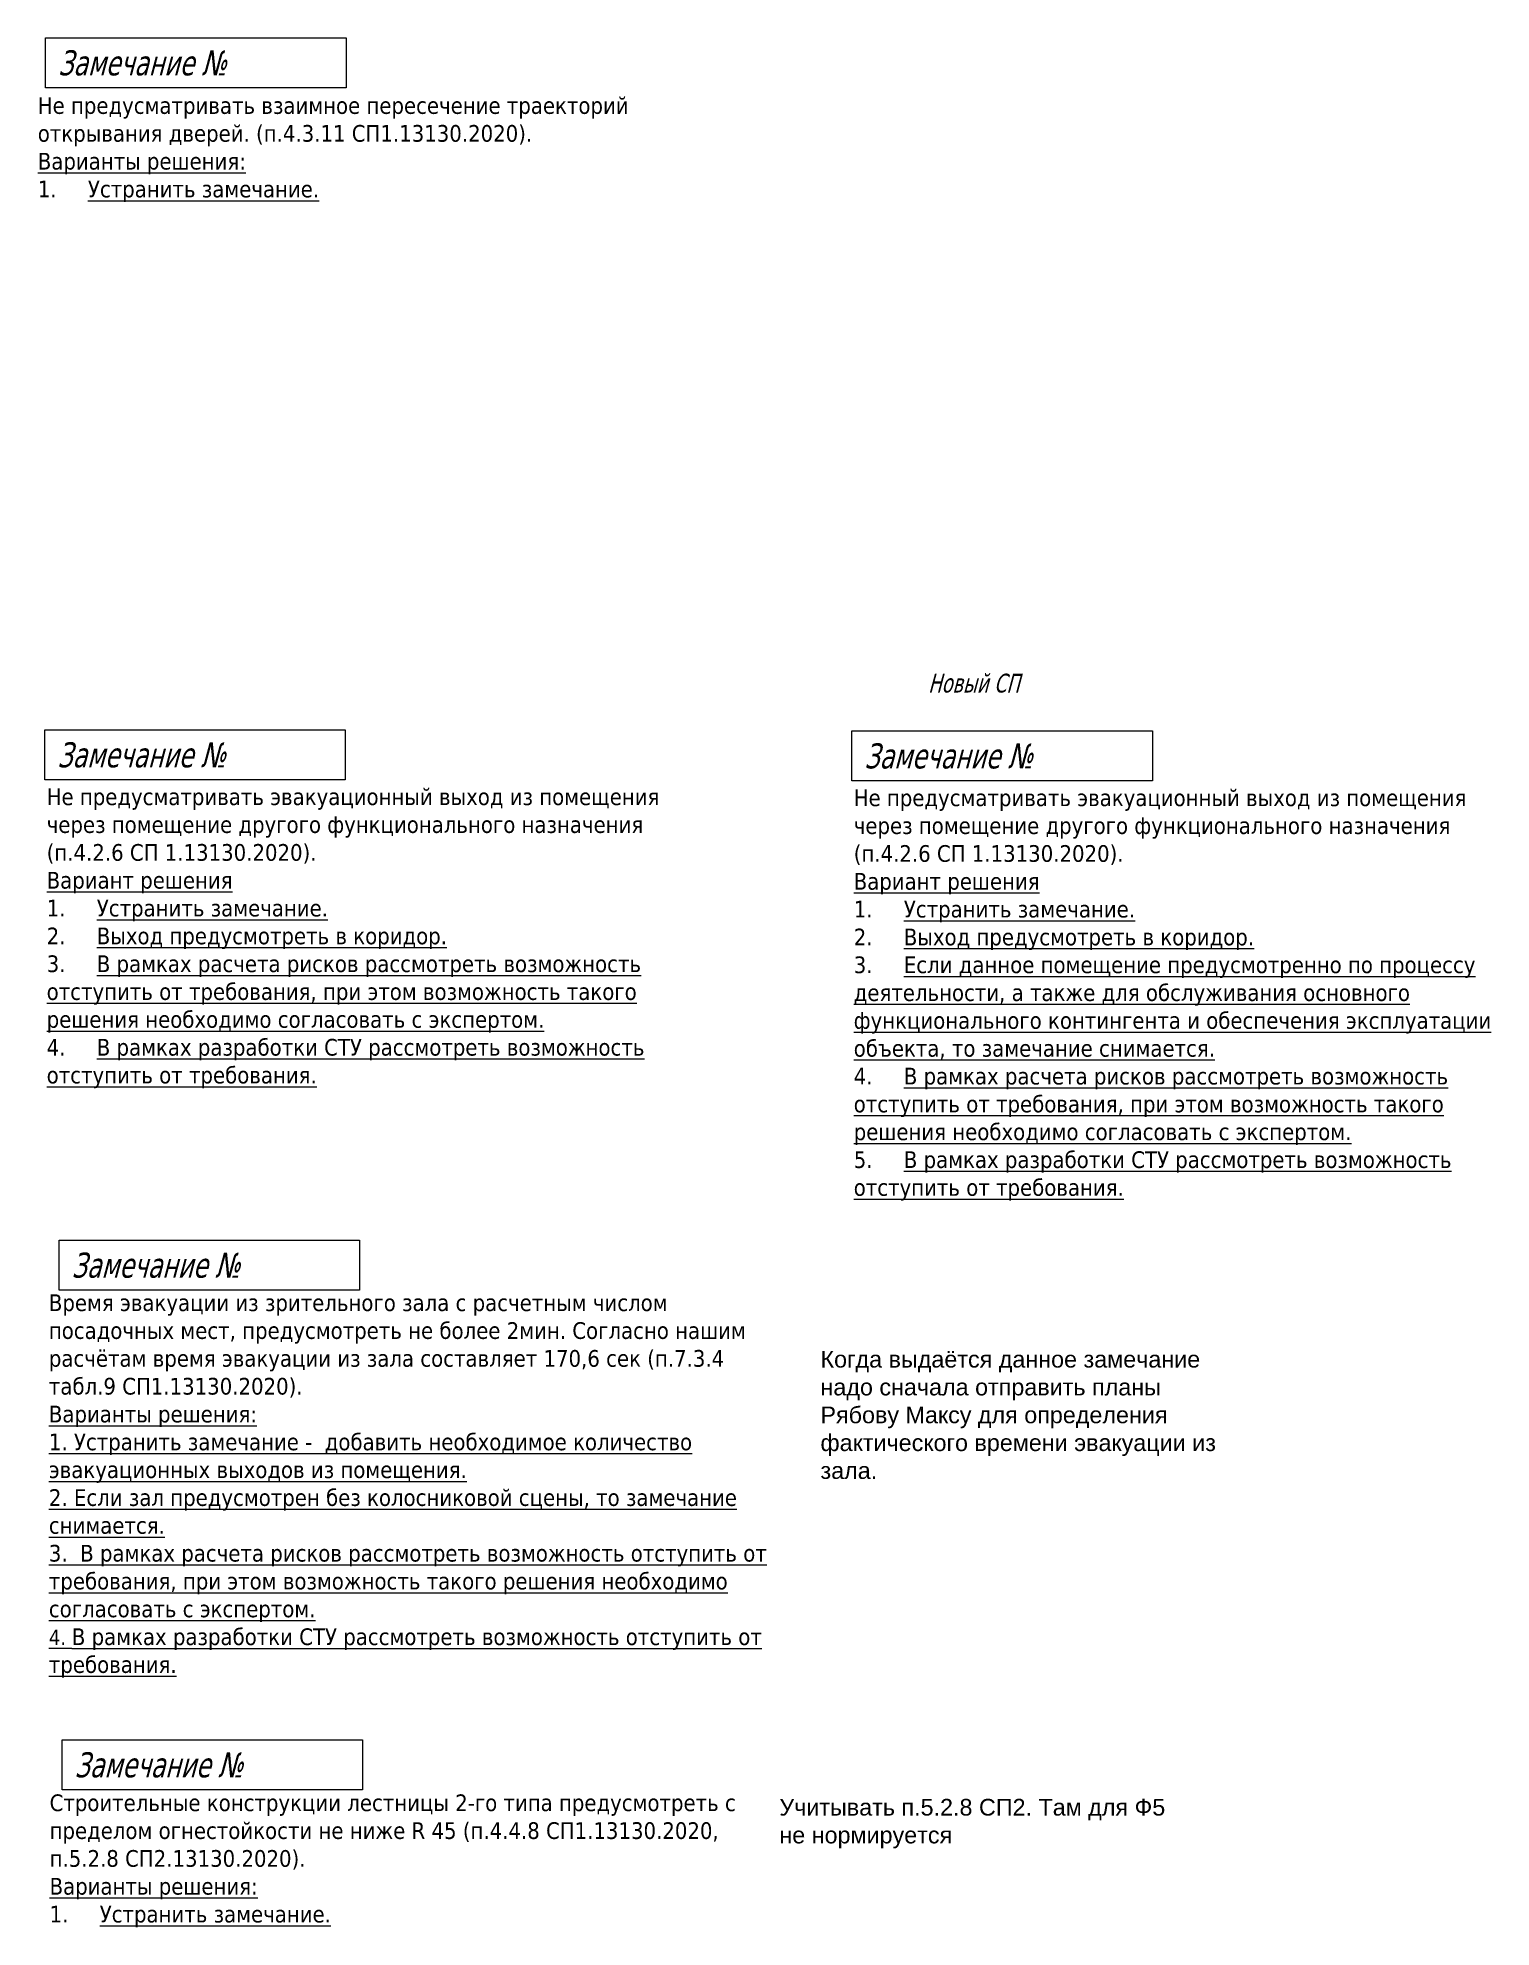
# Model space of a CAD drawing. Header units: millimetres. Extents: x -204396 to 1997851, y -2958255 to 237418.
# Drawn here: x 152570 to 204794, y -961224 to -893328 of the extents above; entities that cross this region are included whole.
import ezdxf

# ---------------------------------------------------------------- set-up
doc = ezdxf.new("R2010")
doc.units = ezdxf.units.MM
doc.layers.add('экспертиза', color=1, linetype='Continuous', lineweight=0)
doc.styles.get("Standard").update_dxf_attribs({"font": 'arial.ttf'})
doc.styles.add('ЭКСПЕРТИЗА', font='tahoma.ttf')

msp = doc.modelspace()

# ---------------------------------------------------------------- texts
at = {"layer": 'экспертиза', "lineweight": 0, "style": 'ЭКСПЕРТИЗА', "oblique": 14.99998, "width": 0.8}
for p in [(153299, -894678), (153270, -919544), (182268, -919583), (153783, -937883), (153890, -955838)]:
    msp.add_text('Замечание №', height=900, dxfattribs=at).set_placement(p)
at = {"layer": 'экспертиза', "color": 2, "lineweight": 0, "style": 'ЭКСПЕРТИЗА', "oblique": 14.99998, "width": 0.8}
msp.add_text('Новый СП', height=675, dxfattribs=at).set_placement((184562, -916855))
at = {"layer": 'экспертиза', "lineweight": 0, "ltscale": 100, "char_height": 600, "attachment_point": 1, "style": 'ЭКСПЕРТИЗА'}
for s, insert, width in [('\\pt1200;Не предусматривать взаимное пересечение траекторий открывания дверей. (п.4.3.11 СП1.13130.2020).{\\L\\C6;\\PВарианты решения:\\P\\pt1800;\\l1.^I\\LУстранить замечание.}', (152570, -895462), 25338.67), ('Не предусматривать эвакуационный выход из помещения через помещение другого функционального назначения (п.4.2.6 СП 1.13130.2020).\\P{\\L\\C6;Вариант решения \\P\\pt1800,16800;\\l1.^I\\LУстранить замечание.\\P\\l2.^I\\LВыход предусмотреть в коридор.\\P\\l3.^I\\LВ рамках расчета рисков рассмотреть возможность отступить от требования, при этом возможность такого решения необходимо согласовать с экспертом.\\H0.91667x;\\l\\C0;\\P\\H1.09091x;\\C6;4.^I\\LВ рамках разработки СТУ рассмотреть возможность отступить от требования. }', (152889, -920301), 24274.29), ('Не предусматривать эвакуационный выход из помещения через помещение другого функционального назначения (п.4.2.6 СП 1.13130.2020).\\P{\\L\\C6;Вариант решения \\P\\pt1800,16800;\\l1.^I\\LУстранить замечание.\\P\\l2.^I\\LВыход предусмотреть в коридор.\\P\\l3.^I\\LЕсли данное помещение предусмотренно по процессу деятельности, а также для обслуживания основного функционального контингента и обеспечения эксплуатации объекта, то замечание снимается.  \\P\\l4.^I\\LВ рамках расчета рисков рассмотреть возможность отступить от требования, при этом возможность такого решения необходимо согласовать с экспертом.\\H0.91667x;\\l\\C0;\\P\\H1.09091x;\\C6;5.^I\\LВ рамках разработки СТУ рассмотреть возможность отступить от требования. }', (181888, -920339), 24274.29), ('\\pt1200;Строительные конструкции лестницы 2-го типа предусмотреть с пределом огнестойкости не ниже R 45 (п.4.4.8 СП1.13130.2020, п.5.2.8 СП2.13130.2020).\\P{\\L\\C6;Варианты решения:\\P\\pt1800;\\l1.^I\\LУстранить замечание.}', (152994, -956452), 25338.67)]:
    msp.add_mtext(s, dxfattribs=dict(at, insert=insert, width=width))
at = {"layer": 'экспертиза', "color": 2, "lineweight": 0, "ltscale": 100, "insert": (152968, -938483), "char_height": 600, "width": 26265.23, "attachment_point": 1, "style": 'ЭКСПЕРТИЗА'}
msp.add_mtext('\\C256;Время эвакуации из зрительного зала с расчетным числом посадочных мест, предусмотреть не более 2мин. Согласно нашим расчётам время эвакуации из зала составляет 170,6 сек (п.7.3.4 табл.9 СП1.13130.2020).\\P\\L\\C6;Варианты решения:\\P1. Устранить замечание -  добавить необходимое количество эвакуационных выходов из помещения.\\P2. Если зал предусмотрен без колосниковой сцены, то замечание снимается.\\P3.  В рамках расчета рисков рассмотреть возможность отступить от требования, при этом возможность такого решения необходимо согласовать с экспертом.\\H0.91667x;\\P4. \\H1.09091x;В рамках разработки СТУ рассмотреть возможность отступить от требования. ', dxfattribs=at)
at = {"layer": 'экспертиза', "color": 2, "char_height": 600, "width": 14933.92, "attachment_point": 1}
for s, insert in [('Когда выдаётся данное замечание надо сначала отправить планы Рябову Максу для определения фактического времени эвакуации из зала.', (180693, -940513)), ('Учитывать п.5.2.8 СП2. Там для Ф5 не нормируется', (179216, -956612))]:
    msp.add_mtext(s, dxfattribs=dict(at, insert=insert))

# ---------------------------------------------------------------- linework, layer by layer
at = {"layer": 'экспертиза', "lineweight": 0}
for points in [[(152849, -893328), (163649, -893328), (163649, -895128), (152849, -895128), (152849, -893328)], [(152820, -918194), (163620, -918194), (163620, -919994), (152820, -919994), (152820, -918194)], [(181818, -918233), (192618, -918233), (192618, -920033), (181818, -920033), (181818, -918233)], [(153333, -936533), (164133, -936533), (164133, -938333), (153333, -938333), (153333, -936533)], [(153440, -954488), (164240, -954488), (164240, -956288), (153440, -956288), (153440, -954488)]]:
    msp.add_lwpolyline(points, dxfattribs=at)

msp.set_redraw_order([(e.dxf.handle, doc.entitydb.next_handle()) for e in msp.query("TEXT MTEXT ATTDEF DIMENSION ARC_DIMENSION")])  # texts and dimensions are drawn at this point

doc.saveas('drawing.dxf')
